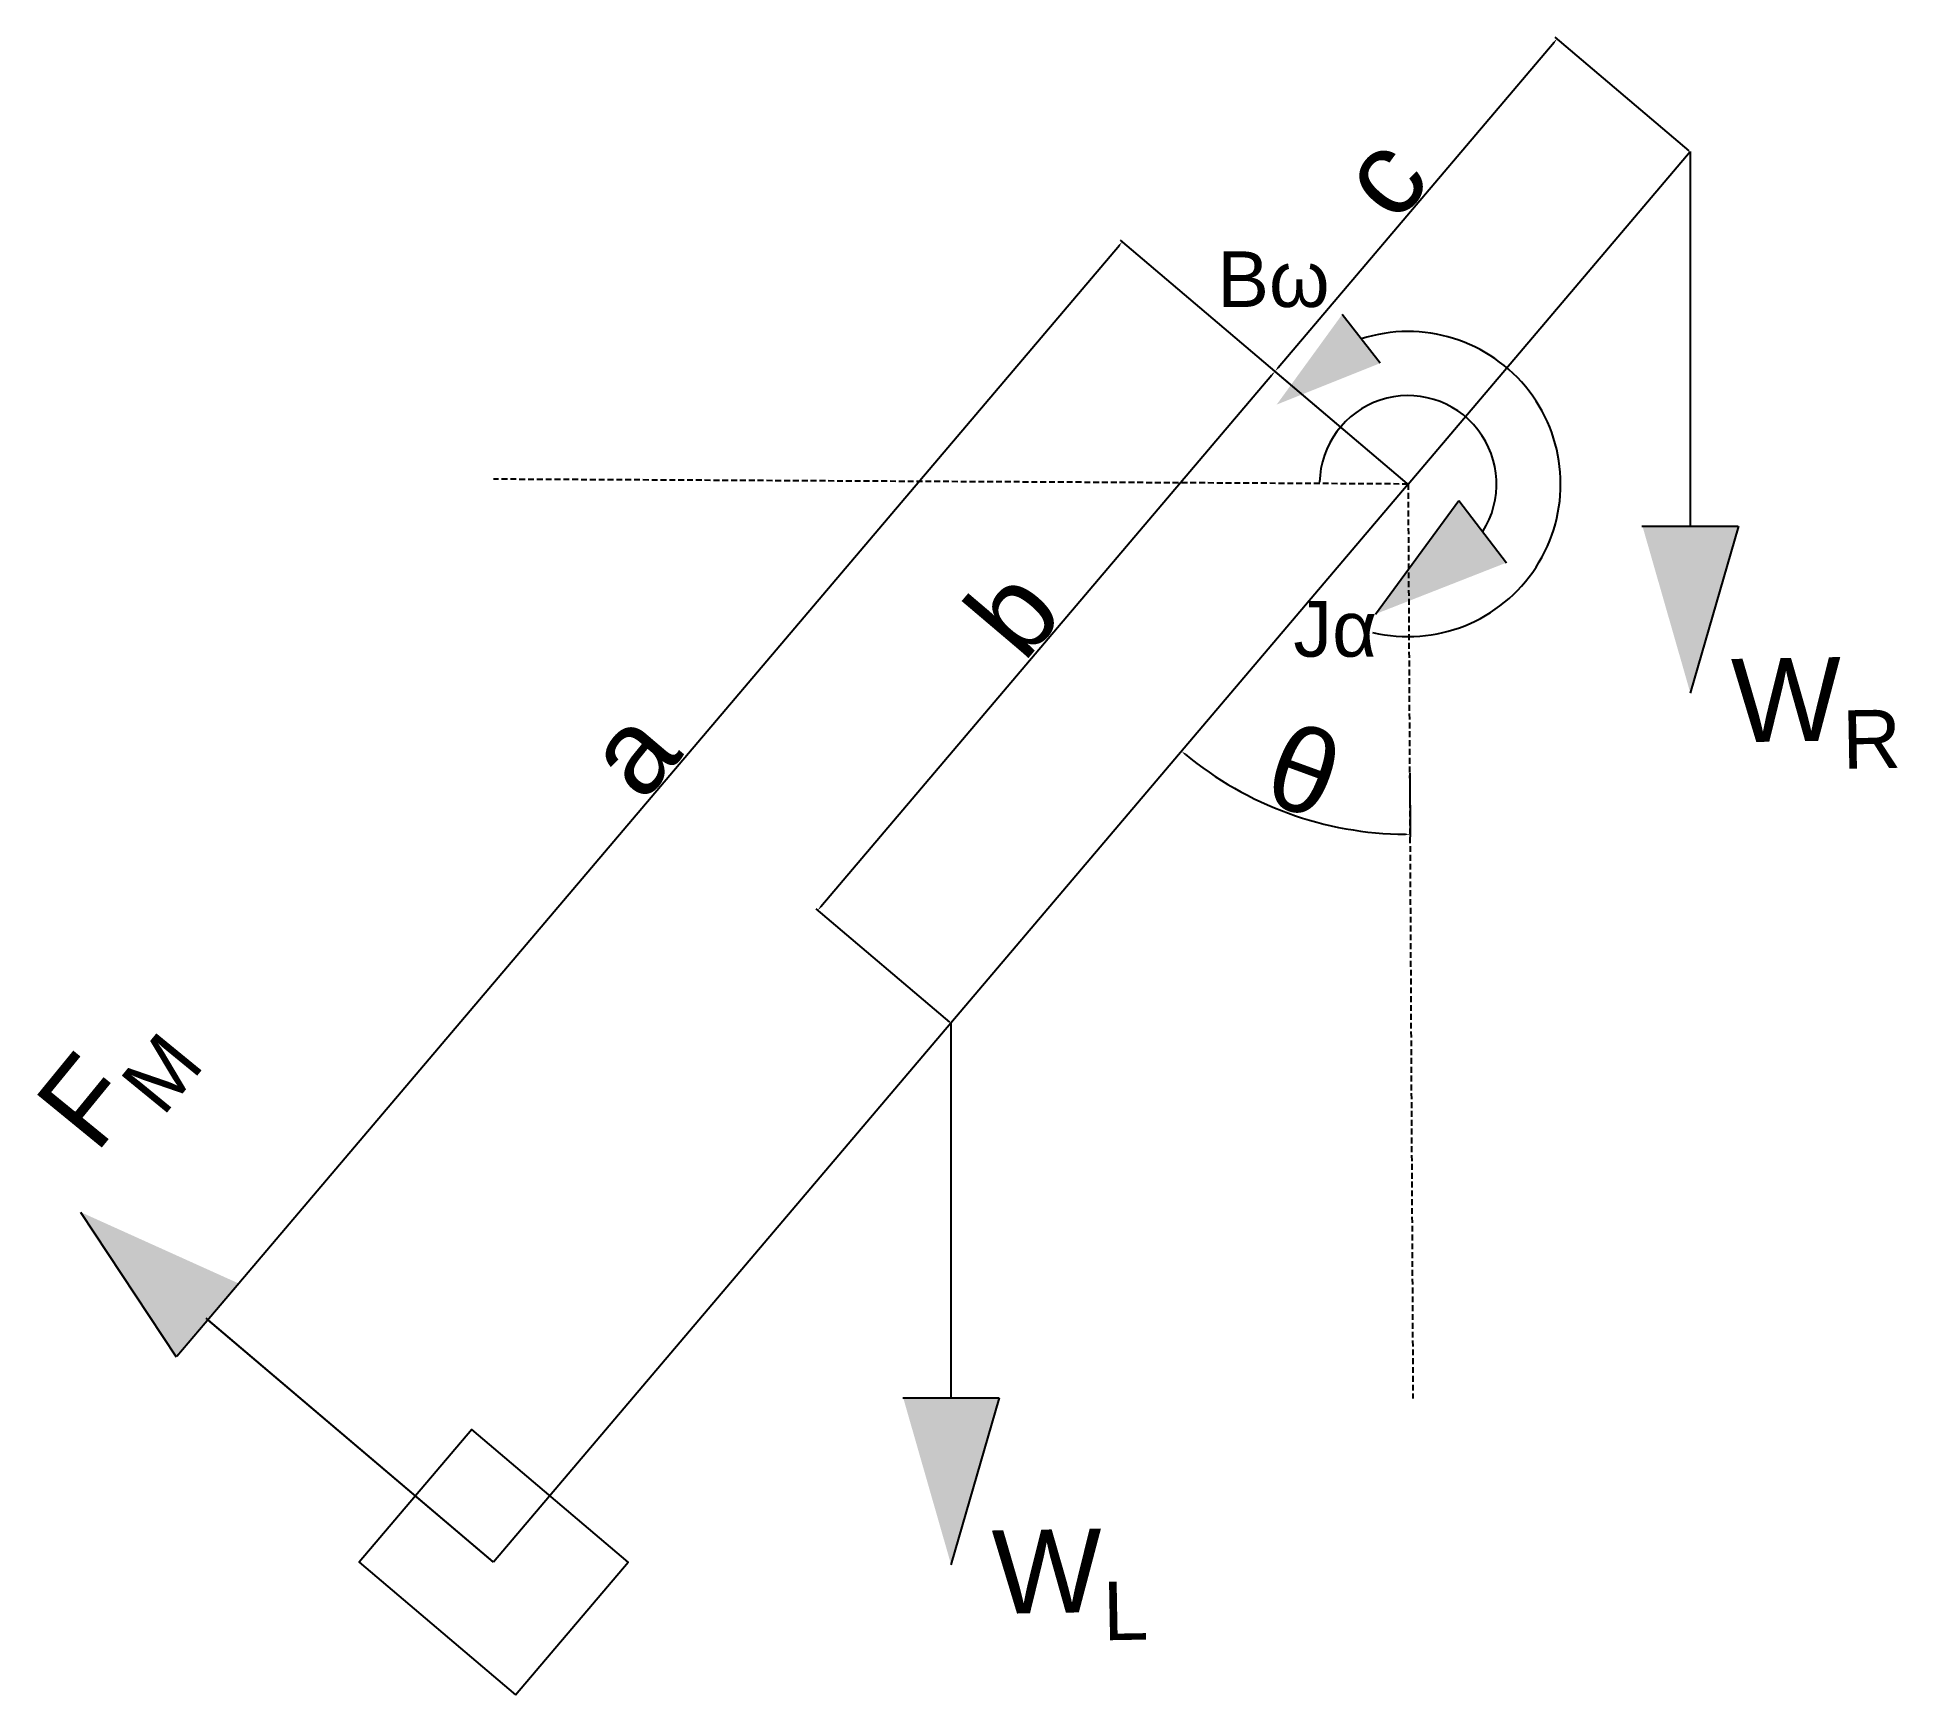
# Model space of a CAD drawing. Header units: millimetres. Extents: x 1522 to 6010, y 844 to 2010.
# Drawn here: x 2940 to 3944, y 1116 to 2010 of the extents above; entities that cross this region are included whole.
import ezdxf

# ---------------------------------------------------------------- set-up
doc = ezdxf.new("R2010")
doc.units = ezdxf.units.MM
doc.linetypes.add('LÍNEAS_OCULTAS2', pattern=[4.7625, 3.175, -1.5875])
doc.styles.get("Standard").update_dxf_attribs({"font": 'arial.ttf'})
doc.dimstyles.new('ISO-25', dxfattribs={"dimtxt": 2.5, "dimasz": 2.5, "dimexe": 1.25, "dimexo": 0.625, "dimtad": 1, "dimtxsty": 'Standard', "dimcen": 2.5, "dimadec": 0, "dimazin": 0, "dimtfac": 1, "dimtmove": 0, "dimatfit": 3, "dimfxl": 1, "dimarcsym": 0})

msp = doc.modelspace()

# ---------------------------------------------------------------- texts
at = {"char_height": 30, "attachment_point": 1}
for s, width, insert in [('\\A1;\\pxqc;B{\\A0;ω}', 100.31938, (3556.624, 1894.625)), ('\\A1;\\pxqc;J{\\A0;α}', 59.44833, (3610.388, 1706.013))]:
    msp.add_mtext_dynamic_manual_height_columns(s, width=width, gutter_width=96.462, heights=[0], dxfattribs=dict(at, insert=insert))
at = {"char_height": 45, "attachment_point": 1}
for s, insert, rotation in [('\\A1;W{\\H0.7x;\\S^ R;}', (3853.418, 1674.767), 1.028326), ('\\A1;F{\\H0.7x;\\S^ M;}', (2936.745, 1435.768), 50.721366), ('\\A1;W{\\H0.7x;\\S^ L;}', (3454.667, 1204.692), 1.028326)]:
    msp.add_mtext_dynamic_manual_height_columns(s, width=79.04796, gutter_width=96.462, heights=[0], dxfattribs=dict(at, insert=insert, rotation=rotation))

# ---------------------------------------------------------------- blocks, each defined once
blk = doc.blocks.new('*D62')
at = {"color": 0, "lineweight": -2, "transparency": 16777216}
blk.add_line((3680.3, 1613.2), (3680.5, 1578.9), dxfattribs=at)
blk.add_arc((3679.4, 1769.1), 188.9, 230.4512, 269.5717, dxfattribs=at)
at = {"color": 0, "transparency": 16777216}
for points in [[(3558.9, 1623.1), (3559.4, 1623.8), (3557.2, 1625)], [(3678, 1580.6), (3678, 1579.8), (3680.5, 1580.2)]]:
    blk.add_solid(points, dxfattribs=at)
at = {"layer": 'Defpoints', "color": 0, "transparency": 16777216}
for p in [(3679.4, 1769.1), (3679.4, 1769.1), (3680.3, 1613.8), (3594.4, 1600.4), (3186.2, 1187.6)]:
    blk.add_point(p, dxfattribs=at)
at = {"color": 0, "transparency": 16777216, "insert": (3623, 1614), "char_height": 2.5, "attachment_point": 5, "rotation": 340.0114}
blk.add_mtext('{\\H18x;θ}', dxfattribs=at)
blk = doc.blocks.new('*D63')
at = {"color": 0, "lineweight": -2, "transparency": 16777216}
for p, q in [((3033.7, 1320.3), (3523.7, 1898)), ((3678.9, 1769.5), (3524.3, 1900.7)), ((3185.7, 1188), (3031.1, 1319.2))]:
    blk.add_line(p, q, dxfattribs=at)
at = {"color": 0, "transparency": 16777216}
for points in [[(3523.4, 1898.2), (3524, 1897.7), (3525.3, 1899.9)], [(3033.3, 1320.6), (3034, 1320), (3032, 1318.4)]]:
    blk.add_solid(points, dxfattribs=at)
at = {"layer": 'Defpoints', "color": 0, "transparency": 16777216}
for p in [(3525.3, 1899.9), (3679.4, 1769.1), (3186.2, 1187.6)]:
    blk.add_point(p, dxfattribs=at)
at = {"color": 0, "transparency": 16777216, "insert": (3260.8, 1624.3), "char_height": 2.5, "attachment_point": 5, "rotation": 49.693}
blk.add_mtext('{\\H18x;a}', dxfattribs=at)
blk = doc.blocks.new('*D64')
at = {"color": 0, "lineweight": -2, "transparency": 16777216}
for p, q in [((3362.7, 1541.2), (3606, 1828.1)), ((3678.9, 1769.5), (3606.7, 1830.8)), ((3432.3, 1478.8), (3360.1, 1540.1))]:
    blk.add_line(p, q, dxfattribs=at)
at = {"color": 0, "transparency": 16777216}
for points in [[(3605.7, 1828.3), (3606.4, 1827.8), (3607.7, 1830)], [(3362.3, 1541.4), (3363, 1540.9), (3361, 1539.2)]]:
    blk.add_solid(points, dxfattribs=at)
at = {"layer": 'Defpoints', "color": 0, "transparency": 16777216}
for p in [(3607.7, 1830), (3679.4, 1769.1), (3432.8, 1478.4)]:
    blk.add_point(p, dxfattribs=at)
at = {"color": 0, "transparency": 16777216, "insert": (3466.4, 1699.8), "char_height": 2.5, "attachment_point": 5, "rotation": 49.693}
blk.add_mtext('{\\H18x;b}', dxfattribs=at)
blk = doc.blocks.new('*D65')
at = {"color": 0, "lineweight": -2, "transparency": 16777216}
for p, q in [((3609.3, 1831.9), (3758.2, 2007.4)), ((3831.1, 1948.9), (3758.8, 2010.1)), ((3678.9, 1769.5), (3606.7, 1830.8))]:
    blk.add_line(p, q, dxfattribs=at)
at = {"color": 0, "transparency": 16777216}
for points in [[(3757.9, 2007.7), (3758.5, 2007.1), (3759.8, 2009.3)], [(3609, 1832.2), (3609.6, 1831.6), (3607.7, 1830)]]:
    blk.add_solid(points, dxfattribs=at)
at = {"layer": 'Defpoints', "color": 0, "transparency": 16777216}
for p in [(3759.8, 2009.3), (3831.5, 1948.5), (3679.4, 1769.1)]:
    blk.add_point(p, dxfattribs=at)
at = {"color": 0, "transparency": 16777216, "insert": (3665.8, 1934.8), "char_height": 2.5, "attachment_point": 5, "rotation": 49.693}
blk.add_mtext('{\\H18x;c}', dxfattribs=at)

# ---------------------------------------------------------------- dimensions: what is measured, and where the dimension line sits
for p1, p2, distance, text, picture, middle in [((3679.42, 1769.117), (3831.545, 1948.452), 94.095, '{\\H18x;c}', '*D65', (3665.811, 1934.85)), ((3186.167, 1187.636), (3679.42, 1769.117), 202.108, '{\\H18x;a}', '*D63', (3260.753, 1624.314)), ((3432.794, 1478.376), (3679.42, 1769.117), 94.095, '{\\H18x;b}', '*D64', (3466.436, 1699.812))]:
    dim = msp.add_aligned_dim(p1=p1, p2=p2, distance=distance, text=text, dimstyle='ISO-25')
    dim.commit()
    dim.dimension.update_dxf_attribs({"geometry": picture, "text_midpoint": middle})
dim = msp.add_angular_dim_2l(base=(3594.353, 1600.429), line1=((3679.42, 1769.117), (3680.314, 1613.805)), line2=((3679.42, 1769.117), (3186.167, 1187.636)), text='{\\H18x;θ}', dimstyle='ISO-25')
dim.commit()
dim.dimension.update_dxf_attribs({"geometry": '*D62', "text_midpoint": (3623.002, 1614.013)})

# ---------------------------------------------------------------- hatches: boundary and pattern name
h = msp.add_hatch(color=256)
h.dxf.hatch_style = 1
h.paths.add_polyline_path([(3608.568, 1812.003), (3643.799, 1860.5), (3664.273, 1834.283)])
h = msp.add_hatch(color=256)
h.dxf.hatch_style = 1
h.paths.add_polyline_path([(3661.752, 1698.975), (3732.457, 1726.712), (3706.836, 1760.18)])
h = msp.add_hatch(color=256)
h.dxf.hatch_style = 1
h.paths.add_polyline_path([(3831.692, 1656.338), (3805.858, 1746.344), (3857.823, 1746.344)])
h = msp.add_hatch(color=256)
h.dxf.hatch_style = 1
h.paths.add_polyline_path([(2963.309, 1376.487), (3048.659, 1337.965), (3015.043, 1298.337)])
h = msp.add_hatch(color=256)
h.dxf.hatch_style = 1
h.paths.add_polyline_path([(3432.941, 1186.263), (3407.107, 1276.269), (3459.072, 1276.269)])

# ---------------------------------------------------------------- linework, layer by layer
for p, q in [((3679.42, 1769.117), (3831.545, 1948.452)), ((3831.545, 1948.452), (3831.545, 1746.344)), ((3664.273, 1834.283), (3643.799, 1860.5)), ((3679.42, 1769.117), (3186.167, 1187.636)), ((3661.752, 1698.975), (3706.836, 1760.18)), ((3706.836, 1760.18), (3732.457, 1726.712)), ((3831.692, 1656.338), (3857.823, 1746.344)), ((3432.794, 1478.376), (3432.794, 1276.269)), ((2963.309, 1376.487), (3015.043, 1298.337)), ((3186.167, 1187.636), (3032.042, 1318.376)), ((3432.941, 1186.263), (3459.072, 1276.269))]:
    msp.add_line(p, q)
at = {"linetype": 'LÍNEAS_OCULTAS2'}
for q in [(3186.167, 1771.735), (3682.038, 1275.864)]:
    msp.add_line((3679.42, 1769.117), q, dxfattribs=at)
for points in [[(3805.562, 1746.344), (3857.527, 1746.344)], [(3048.85, 1338.19), (3015.234, 1298.562)], [(3406.811, 1276.269), (3458.776, 1276.269)]]:
    msp.add_lwpolyline(points)
msp.add_lwpolyline([(3197.992, 1116.101), (3258.673, 1187.636), (3174.343, 1259.171), (3113.661, 1187.636)], close=True)
for radius, start, end in [(82.288, 256.564951, 107.967765), (47.719, 327.455756, 178.858571)]:
    msp.add_arc((3679.42, 1769.117), radius, start, end)

msp.set_redraw_order([(e.dxf.handle, doc.entitydb.next_handle()) for e in msp.query("TEXT MTEXT ATTDEF DIMENSION ARC_DIMENSION")])  # texts and dimensions are drawn at this point

doc.saveas('drawing.dxf')
